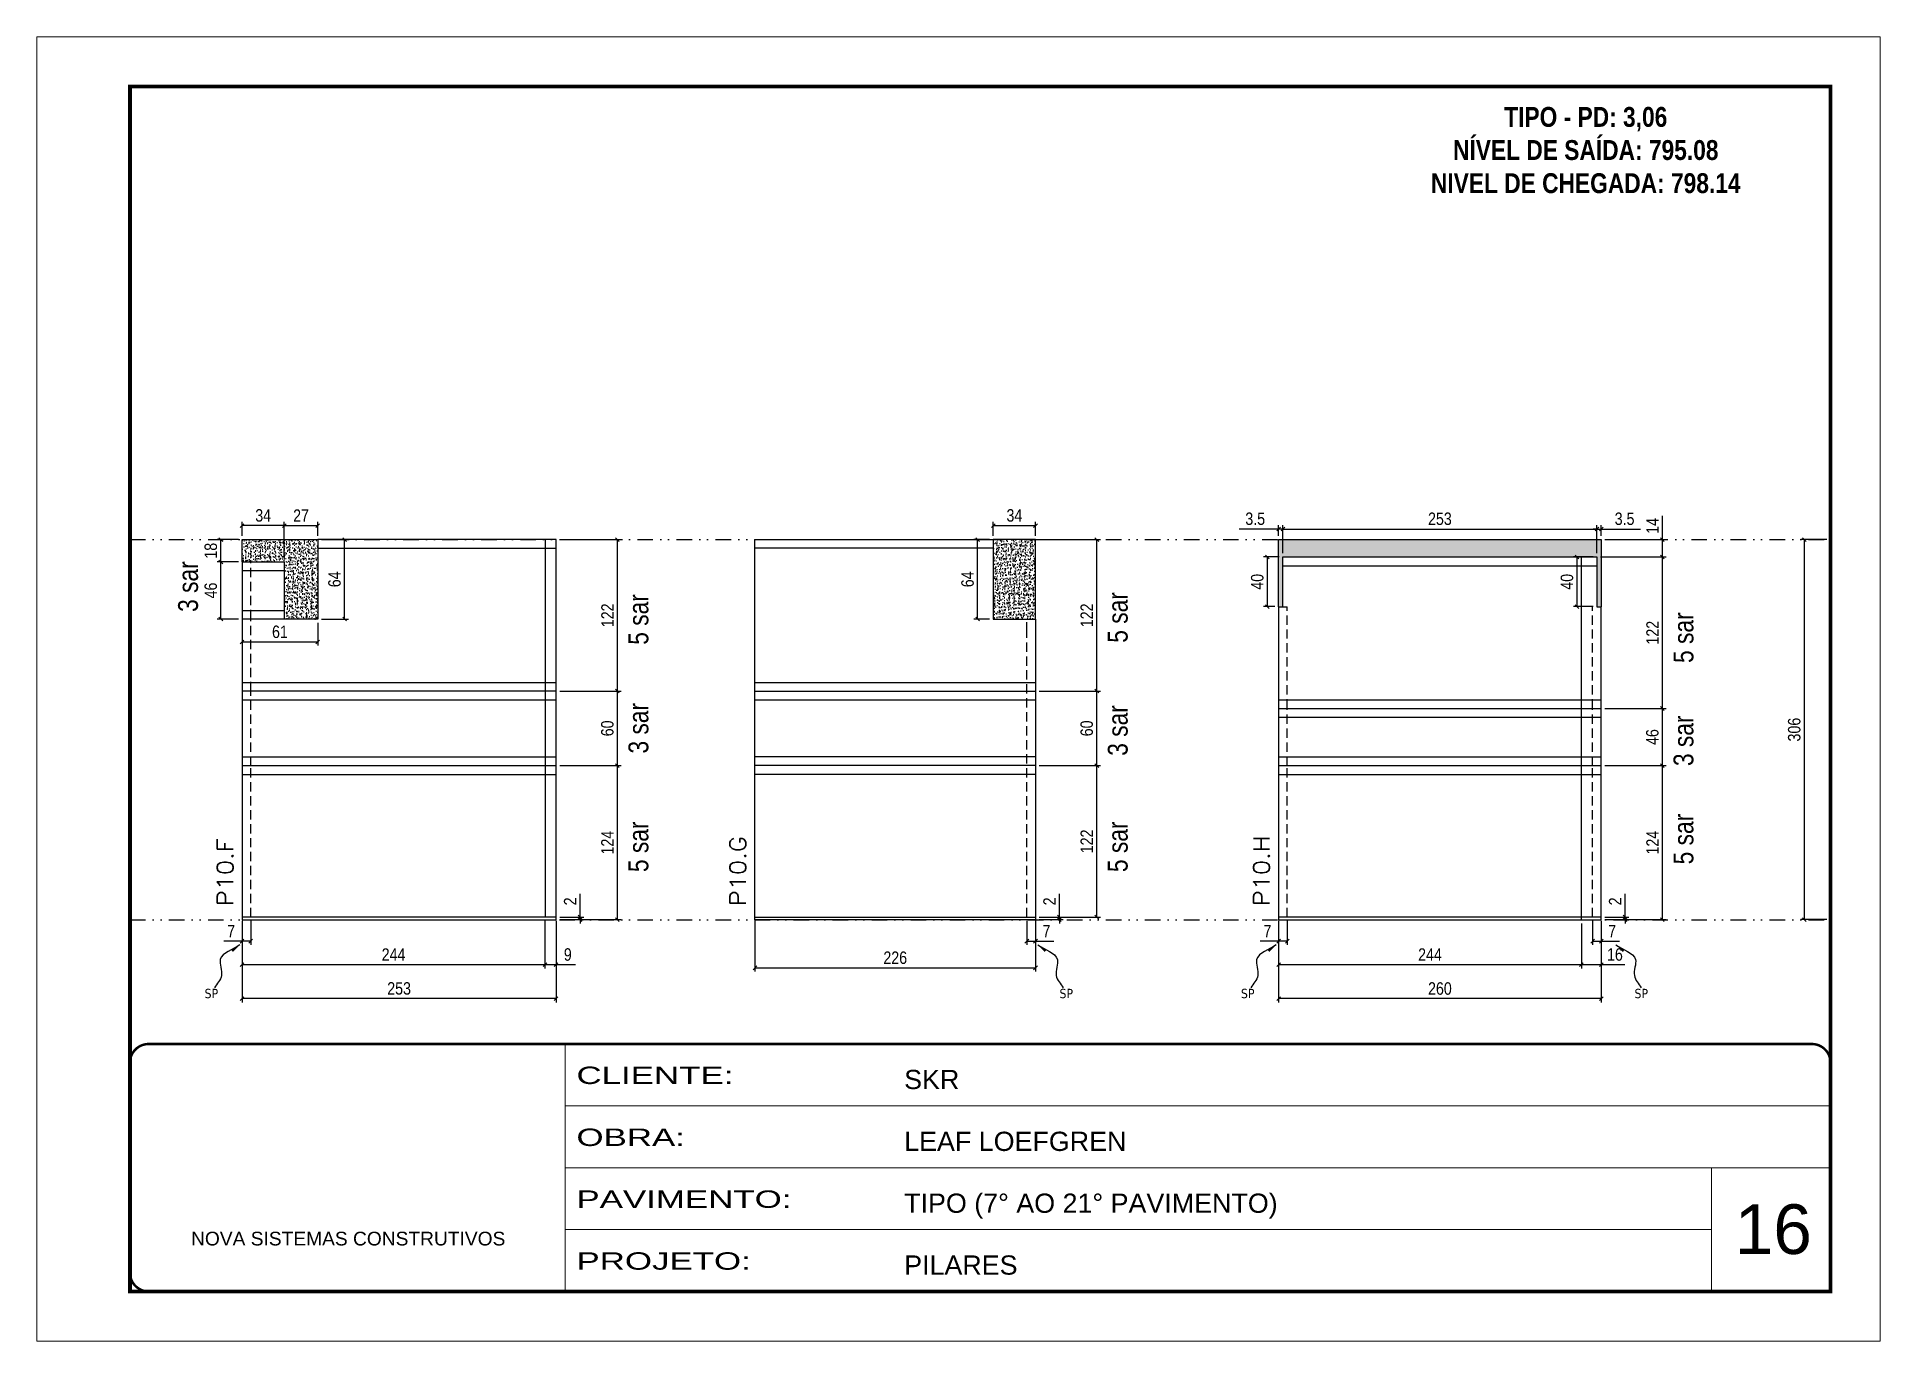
# Model space of a CAD drawing. Extents: x 14400 to 27878, y -21631 to 6985.
# Drawn here: x 19182 to 20667, y 2489 to 3539 of the extents above; entities that cross this region are included whole.
import ezdxf

# ---------------------------------------------------------------- set-up
doc = ezdxf.new("R2010")
doc.units = 0
for name, pattern in [('CONTINUO', [0]), ('DASHED', [0.75, 0.5, -0.25]), ('DIVIDE2', [0.625, 0.25, -0.125, 0, -0.125, 0, -0.125]), ('HIDDEN', [0.375, 0.25, -0.125])]:
    doc.linetypes.add(name, pattern=pattern)
for name, color, linetype, lineweight in [('CARIMBO', 255, 'Continuous', 9), ('Folhas', 255, 'Continuous', 9), ('SARRAFO DE PRESSAO', 251, 'DASHED', 9), ('Texto Seção', 7, 'Continuous', 15)]:
    doc.layers.add(name, color=color, linetype=linetype, lineweight=lineweight)
for name, color, linetype in [('COTA', 241, 'Continuous'), ('NOMENCLATURA', 7, 'Continuous'), ('Nível', 160, 'Continuous'), ('Painéis', 200, 'Continuous'), ('SARR_2.2x7', 40, 'Continuous'), ('Sarrafo de Pressão', 42, 'HIDDEN'), ('texto', 7, 'Continuous')]:
    doc.layers.add(name, color=color, linetype=linetype)
doc.styles.add('ARIAL', font='arial.ttf')
doc.styles.add('ARIAL_NARROW', font='ARIALN.TTF', dxfattribs={"height": 0.2})
doc.styles.add('COTA TECNICA', font='techl___.ttf', dxfattribs={"height": 10})
doc.styles.add('COTA TECNICA-50', font='techl___.ttf', dxfattribs={"height": 10})
doc.styles.add('REGUA-120', font='ROMANS.shx', dxfattribs={"height": 15})
doc.styles.add('ROMANC', font='techb___.ttf', dxfattribs={"height": 2.5})
doc.styles.get("Standard").update_dxf_attribs({"font": 'arial.ttf'})
doc.styles.add('Tecnologia', font='')
doc.styles.get('Tecnologia').set_extended_font_data('Forgotten Futurist')
doc.dimstyles.new('COTA PAINEL-50', dxfattribs={"dimtxt": 10, "dimasz": 3, "dimexe": 3, "dimexo": 3, "dimgap": 3, "dimtad": 1, "dimdec": 1, "dimzin": 12, "dimdsep": 46, "dimtxsty": 'COTA TECNICA-50', "dimblk1": 'OBLIQUE', "dimblk2": 'OBLIQUE', "dimsah": 1, "dimcen": 0.9, "dimclrd": 4, "dimclre": 4, "dimclrt": 240, "dimadec": 1, "dimazin": 3, "dimtfac": 1, "dimtdec": 1, "dimtmove": 0, "dimatfit": 3, "dimfxl": 1, "dimtolj": 1, "dimtzin": 12, "dimarcsym": 0})
doc.dimstyles.new('PAINEL', dxfattribs={"dimtxt": 10, "dimasz": 3, "dimexe": 3, "dimexo": 3, "dimgap": 3, "dimtad": 1, "dimdec": 1, "dimzin": 12, "dimdsep": 46, "dimtxsty": 'COTA TECNICA', "dimblk1": 'OBLIQUE', "dimblk2": 'OBLIQUE', "dimsah": 1, "dimcen": 0.9, "dimclrd": 4, "dimclre": 4, "dimclrt": 240, "dimadec": 1, "dimazin": 3, "dimtfac": 1, "dimtdec": 1, "dimtmove": 0, "dimatfit": 3, "dimfxl": 1, "dimtolj": 1, "dimtzin": 12, "dimarcsym": 0})
doc.dimstyles.get("Standard").update_dxf_attribs({"dimtxt": 0.18, "dimasz": 0.18, "dimexe": 0.18, "dimexo": 0.0625, "dimgap": 0.09, "dimtad": 0, "dimtih": 1, "dimtoh": 1, "dimdec": 4, "dimzin": 0, "dimdsep": 46, "dimtxsty": 'Standard', "dimcen": 0.09, "dimadec": 0, "dimazin": 0, "dimtfac": 1, "dimtdec": 4, "dimtofl": 0, "dimtmove": 0, "dimatfit": 3, "dimfxl": 1, "dimtolj": 1, "dimtzin": 0, "dimarcsym": 0})

msp = doc.modelspace()

# ---------------------------------------------------------------- texts
at = {"layer": 'CARIMBO', "style": 'ARIAL'}
msp.add_text('16', height=40, dxfattribs=at).set_placement((20549.828, 2559.146))
at = {"layer": 'NOMENCLATURA', "style": 'ARIAL_NARROW'}
for s, p in [('3 sar', (19311.76, 3076.053)), ('5 sar', (19674.589, 3049.609)), ('5 sar', (20060.74, 3051.241)), ('5 sar', (20516.512, 3034.953)), ('3 sar', (19674.589, 2962.023)), ('3 sar', (20060.74, 2960.241)), ('3 sar', (20516.512, 2951.953)), ('5 sar', (20516.512, 2872.804)), ('5 sar', (19674.589, 2866.609)), ('5 sar', (20060.74, 2866.609))]:
    msp.add_text(s, height=16, rotation=90, dxfattribs=at).set_placement(p)
at = {"layer": 'NOMENCLATURA', "color": 2, "insert": (20429.806, 3482.587), "char_height": 16, "attachment_point": 2, "style": 'ROMANC'}
msp.add_mtext_dynamic_manual_height_columns('TIPO - PD: 3,06\\PNÍVEL DE SAÍDA: 795.08\\PNIVEL DE CHEGADA: 798.14', width=432.35115, gutter_width=1, heights=[0], dxfattribs=at)
at = {"layer": 'texto', "color": 0, "char_height": 7.5, "attachment_point": 5}
for insert in [(19322.569, 2768.794), (20011.274, 2768.794), (20157.492, 2768.794), (20474.516, 2768.794)]:
    msp.add_mtext('{\\fTahoma|b0|i0|c0|p34;\\C4;SP}', dxfattribs=dict(at, insert=insert))
at = {"layer": 'Texto Seção', "style": 'REGUA-120', "width": 1.1}
for s, p in [('P10.F', (19340.097, 2839.049)), ('P10.G', (19753.248, 2839.049)), ('P10.H', (20175.02, 2839.049))]:
    msp.add_text(s, height=13, rotation=90, dxfattribs=at).set_placement(p)

# ---------------------------------------------------------------- blocks, each defined once
blk = doc.blocks.new('9999999999')
at = {"color": 30, "linetype": 'CONTINUO'}
for p, q in [((98564.6, 34230.2), (98564.6, 34429.4)), ((98564.6, 34379.6), (99584, 34379.6)), ((98564.6, 34329.8), (99488, 34329.8)), ((99584, 34329.8), (99488, 34329.8)), ((99488, 34329.8), (99488, 34230.2)), ((98564.6, 34280), (99488, 34280))]:
    blk.add_line(p, q, dxfattribs=at)
at = {"color": 30, "linetype": 'CONTINUO', "const_width": 2}
blk.add_lwpolyline([(99584, 34230.2), (99584, 34414.4, 0.414214), (99569, 34429.4), (98229, 34429.4, 0.414214), (98214, 34414.4), (98214, 34245.2, 0.414214), (98229, 34230.2), (99584, 34230.2)], format="xyb", dxfattribs=at)
at = {"layer": 'Folhas'}
blk.add_lwpolyline([(98139, 34190.2), (99624, 34190.2), (99624, 35240.2), (98139, 35240.2)], close=True, dxfattribs=at)
at = {"layer": 'Folhas', "color": 30, "const_width": 3}
blk.add_lwpolyline([(98214, 34230.2), (99584, 34230.2), (99584, 35200.2), (98214, 35200.2)], close=True, dxfattribs=at)
at = {"color": 7, "linetype": 'Continuous', "ltscale": 5, "style": 'ARIAL'}
for s, height, p in [('SKR', 15.48, (98837.7, 34393.1)), ('LEAF LOEFGREN', 15.483, (98837.7, 34343.3)), ('TIPO (7° AO 21° PAVIMENTO)', 15.483, (98837.7, 34293.5)), ('NOVA SISTEMAS CONSTRUTIVOS', 11.059, (98263.2, 34267.2)), ('PILARES', 15.48, (98837.7, 34243.7))]:
    blk.add_text(s, height=height, dxfattribs=at).set_placement(p)
at = {"layer": 'Folhas', "color": 7, "style": 'Tecnologia', "width": 1.5}
for s, p in [('CLIENTE:', (98573.7, 34397.2)), ('OBRA:', (98573.7, 34347.3)), ('PAVIMENTO:', (98573.7, 34297.5)), ('PROJETO:', (98573.7, 34247.7))]:
    blk.add_text(s, height=14, dxfattribs=at).set_placement(p)
blk = doc.blocks.new('_Oblique')
at = {"color": 0, "linetype": 'ByBlock', "lineweight": -2}
blk.add_line((-0.5, -0.5), (0.5, 0.5), dxfattribs=at)
blk = doc.blocks.new('*D1507')
at = {"layer": 'COTA', "color": 4, "lineweight": -2, "transparency": 16777216}
for p, q in [((19347.3, 2827.3), (19347.3, 2761.7)), ((19600.3, 2827.3), (19600.3, 2761.7)), ((19600.3, 2764.7), (19347.3, 2764.7))]:
    blk.add_line(p, q, dxfattribs=at)
at = {"layer": 'Defpoints', "color": 0, "transparency": 16777216}
for p in [(19347.3, 2830.3), (19600.3, 2830.3), (19347.3, 2764.7)]:
    blk.add_point(p, dxfattribs=at)
at = {"layer": 'COTA', "color": 4, "lineweight": -2, "transparency": 16777216, "xscale": 3, "yscale": 3, "zscale": 3, "rotation": 180}
blk.add_blockref('_Oblique', (19347.3, 2764.7), dxfattribs=at)
at = {"layer": 'COTA', "color": 4, "lineweight": -2, "transparency": 16777216, "xscale": 3, "yscale": 3, "zscale": 3}
blk.add_blockref('_Oblique', (19600.3, 2764.7), dxfattribs=at)
at = {"layer": 'COTA', "color": 240, "transparency": 16777216, "insert": (19473.8, 2772.9), "char_height": 10, "attachment_point": 5, "style": 'COTA TECNICA'}
blk.add_mtext('\\A1;253', dxfattribs=at)
blk = doc.blocks.new('*D1508')
at = {"layer": 'COTA', "color": 4, "lineweight": -2, "transparency": 16777216}
for p, q in [((19347.3, 2825.3), (19347.3, 2808)), ((19354.3, 2827.3), (19354.3, 2808)), ((19347.3, 2811), (19332.6, 2811)), ((19354.3, 2811), (19347.3, 2811))]:
    blk.add_line(p, q, dxfattribs=at)
at = {"layer": 'Defpoints', "color": 0, "transparency": 16777216}
for p in [(19347.3, 2828.3), (19354.3, 2830.3), (19347.3, 2811)]:
    blk.add_point(p, dxfattribs=at)
at = {"layer": 'COTA', "color": 4, "lineweight": -2, "transparency": 16777216, "xscale": 3, "yscale": 3, "zscale": 3, "rotation": 180}
blk.add_blockref('_Oblique', (19347.3, 2811), dxfattribs=at)
at = {"layer": 'COTA', "color": 4, "lineweight": -2, "transparency": 16777216, "xscale": 3, "yscale": 3, "zscale": 3}
blk.add_blockref('_Oblique', (19354.3, 2811), dxfattribs=at)
at = {"layer": 'COTA', "color": 240, "transparency": 16777216, "insert": (19338.5, 2819.1), "char_height": 10, "attachment_point": 5, "style": 'COTA TECNICA-50'}
blk.add_mtext('\\A1;7', dxfattribs=at)
blk = doc.blocks.new('*D1509')
at = {"layer": 'COTA', "color": 4, "lineweight": -2, "transparency": 16777216}
for p, q in [((19619.6, 2830.3), (19619.6, 2849.1)), ((19603.3, 2830.3), (19622.6, 2830.3)), ((19603.3, 2828.3), (19622.6, 2828.3)), ((19619.6, 2828.3), (19619.6, 2830.3)), ((19619.6, 2828.3), (19619.6, 2825.3))]:
    blk.add_line(p, q, dxfattribs=at)
at = {"layer": 'Defpoints', "color": 0, "transparency": 16777216}
for p in [(19600.3, 2830.3), (19600.3, 2828.3), (19619.6, 2828.3)]:
    blk.add_point(p, dxfattribs=at)
at = {"layer": 'COTA', "color": 4, "lineweight": -2, "transparency": 16777216, "xscale": 3, "yscale": 3, "zscale": 3}
for p, rotation in [((19619.6, 2830.3), 270), ((19619.6, 2828.3), 90)]:
    blk.add_blockref('_Oblique', p, dxfattribs=dict(at, rotation=rotation))
at = {"layer": 'COTA', "color": 240, "transparency": 16777216, "insert": (19611.6, 2843), "char_height": 10, "attachment_point": 5, "rotation": 90, "style": 'COTA TECNICA-50'}
blk.add_mtext('\\A1;2', dxfattribs=at)
blk = doc.blocks.new('*D1510')
at = {"layer": 'COTA', "color": 4, "linetype": 'ByBlock', "lineweight": -2, "transparency": 16777216}
for p, q in [((19603.3, 2952.3), (19652.7, 2952.3)), ((19649.7, 2828.3), (19649.7, 2952.3)), ((19603.3, 2828.3), (19652.7, 2828.3))]:
    blk.add_line(p, q, dxfattribs=at)
at = {"layer": 'Defpoints', "color": 0, "linetype": 'ByBlock', "transparency": 16777216}
for p in [(19600.3, 2952.3), (19649.7, 2952.3), (19600.3, 2828.3)]:
    blk.add_point(p, dxfattribs=at)
at = {"layer": 'COTA', "color": 4, "linetype": 'ByBlock', "lineweight": -2, "transparency": 16777216, "xscale": 3, "yscale": 3, "zscale": 3}
for p, rotation in [((19649.7, 2952.3), 90), ((19649.7, 2828.3), 270)]:
    blk.add_blockref('_Oblique', p, dxfattribs=dict(at, rotation=rotation))
at = {"layer": 'COTA', "color": 240, "linetype": 'ByBlock', "transparency": 16777216, "insert": (19641.6, 2890.3), "char_height": 10, "attachment_point": 5, "rotation": 90, "style": 'COTA TECNICA'}
blk.add_mtext('\\A1;124', dxfattribs=at)
blk = doc.blocks.new('*D1511')
at = {"layer": 'COTA', "color": 4, "lineweight": -2, "transparency": 16777216}
for p, q in [((19760.5, 2827.3), (19760.5, 2786.5)), ((19986.5, 2827.3), (19986.5, 2786.5)), ((19760.5, 2789.5), (19986.5, 2789.5))]:
    blk.add_line(p, q, dxfattribs=at)
at = {"layer": 'Defpoints', "color": 0, "transparency": 16777216}
for p in [(19760.5, 2830.3), (19986.5, 2830.3), (19986.5, 2789.5)]:
    blk.add_point(p, dxfattribs=at)
at = {"layer": 'COTA', "color": 4, "lineweight": -2, "transparency": 16777216, "xscale": 3, "yscale": 3, "zscale": 3, "rotation": 180}
blk.add_blockref('_Oblique', (19760.5, 2789.5), dxfattribs=at)
at = {"layer": 'COTA', "color": 4, "lineweight": -2, "transparency": 16777216, "xscale": 3, "yscale": 3, "zscale": 3}
blk.add_blockref('_Oblique', (19986.5, 2789.5), dxfattribs=at)
at = {"layer": 'COTA', "color": 240, "transparency": 16777216, "insert": (19873.5, 2797.6), "char_height": 10, "attachment_point": 5, "style": 'COTA TECNICA'}
blk.add_mtext('\\A1;226', dxfattribs=at)
blk = doc.blocks.new('*D1512')
at = {"layer": 'COTA', "color": 4, "lineweight": -2, "transparency": 16777216}
for p, q in [((19979.5, 2827.3), (19979.5, 2808)), ((19986.5, 2825.3), (19986.5, 2808)), ((19979.5, 2811), (19986.5, 2811)), ((19986.5, 2811), (20001.2, 2811))]:
    blk.add_line(p, q, dxfattribs=at)
at = {"layer": 'Defpoints', "color": 0, "transparency": 16777216}
for p in [(19979.5, 2830.3), (19986.5, 2828.3), (19986.5, 2811)]:
    blk.add_point(p, dxfattribs=at)
at = {"layer": 'COTA', "color": 4, "lineweight": -2, "transparency": 16777216, "xscale": 3, "yscale": 3, "zscale": 3, "rotation": 180}
blk.add_blockref('_Oblique', (19979.5, 2811), dxfattribs=at)
at = {"layer": 'COTA', "color": 4, "lineweight": -2, "transparency": 16777216, "xscale": 3, "yscale": 3, "zscale": 3}
blk.add_blockref('_Oblique', (19986.5, 2811), dxfattribs=at)
at = {"layer": 'COTA', "color": 240, "transparency": 16777216, "insert": (19995.4, 2819.1), "char_height": 10, "attachment_point": 5, "style": 'COTA TECNICA-50'}
blk.add_mtext('\\A1;7', dxfattribs=at)
blk = doc.blocks.new('*D1513')
at = {"layer": 'COTA', "color": 4, "lineweight": -2, "transparency": 16777216}
for p, q in [((20005.8, 2830.3), (20005.8, 2849.1)), ((19989.5, 2830.3), (20008.8, 2830.3)), ((19989.5, 2828.3), (20008.8, 2828.3)), ((20005.8, 2828.3), (20005.8, 2830.3)), ((20005.8, 2828.3), (20005.8, 2825.3))]:
    blk.add_line(p, q, dxfattribs=at)
at = {"layer": 'Defpoints', "color": 0, "transparency": 16777216}
for p in [(19986.5, 2830.3), (19986.5, 2828.3), (20005.8, 2828.3)]:
    blk.add_point(p, dxfattribs=at)
at = {"layer": 'COTA', "color": 4, "lineweight": -2, "transparency": 16777216, "xscale": 3, "yscale": 3, "zscale": 3}
for p, rotation in [((20005.8, 2830.3), 270), ((20005.8, 2828.3), 90)]:
    blk.add_blockref('_Oblique', p, dxfattribs=dict(at, rotation=rotation))
at = {"layer": 'COTA', "color": 240, "transparency": 16777216, "insert": (19997.8, 2843), "char_height": 10, "attachment_point": 5, "rotation": 90, "style": 'COTA TECNICA-50'}
blk.add_mtext('\\A1;2', dxfattribs=at)
blk = doc.blocks.new('*D1514')
at = {"layer": 'COTA', "color": 4, "lineweight": -2, "transparency": 16777216}
for p, q in [((19952.5, 3137.3), (19952.5, 3148.5)), ((19986.5, 3137.3), (19986.5, 3148.5)), ((19952.5, 3145.5), (19986.5, 3145.5))]:
    blk.add_line(p, q, dxfattribs=at)
at = {"layer": 'Defpoints', "color": 0, "transparency": 16777216}
for p in [(19952.5, 3134.3), (19986.5, 3145.5), (19986.5, 3134.3)]:
    blk.add_point(p, dxfattribs=at)
at = {"layer": 'COTA', "color": 4, "lineweight": -2, "transparency": 16777216, "xscale": 3, "yscale": 3, "zscale": 3, "rotation": 180}
blk.add_blockref('_Oblique', (19952.5, 3145.5), dxfattribs=at)
at = {"layer": 'COTA', "color": 4, "lineweight": -2, "transparency": 16777216, "xscale": 3, "yscale": 3, "zscale": 3}
blk.add_blockref('_Oblique', (19986.5, 3145.5), dxfattribs=at)
at = {"layer": 'COTA', "color": 240, "transparency": 16777216, "insert": (19969.5, 3153.7), "char_height": 10, "attachment_point": 5, "style": 'COTA TECNICA'}
blk.add_mtext('\\A1;34', dxfattribs=at)
blk = doc.blocks.new('*D1515')
at = {"layer": 'COTA', "color": 4, "lineweight": -2, "transparency": 16777216}
for p, q in [((19989.5, 2952.3), (20038.9, 2952.3)), ((20035.9, 2830.3), (20035.9, 2952.3)), ((19989.5, 2830.3), (20038.9, 2830.3))]:
    blk.add_line(p, q, dxfattribs=at)
at = {"layer": 'Defpoints', "color": 0, "transparency": 16777216}
for p in [(19986.5, 2952.3), (20035.9, 2952.3), (19986.5, 2830.3)]:
    blk.add_point(p, dxfattribs=at)
at = {"layer": 'COTA', "color": 4, "lineweight": -2, "transparency": 16777216, "xscale": 3, "yscale": 3, "zscale": 3}
for p, rotation in [((20035.9, 2952.3), 90), ((20035.9, 2830.3), 270)]:
    blk.add_blockref('_Oblique', p, dxfattribs=dict(at, rotation=rotation))
at = {"layer": 'COTA', "color": 240, "transparency": 16777216, "insert": (20027.8, 2891.3), "char_height": 10, "attachment_point": 5, "rotation": 90, "style": 'COTA TECNICA'}
blk.add_mtext('\\A1;122', dxfattribs=at)
blk = doc.blocks.new('*D1516')
at = {"layer": 'COTA', "color": 4, "lineweight": -2, "transparency": 16777216}
for p, q in [((19949.5, 3134.3), (19936.9, 3134.3)), ((19939.9, 3070.3), (19939.9, 3134.3)), ((19949.5, 3070.3), (19936.9, 3070.3))]:
    blk.add_line(p, q, dxfattribs=at)
at = {"layer": 'Defpoints', "color": 0, "transparency": 16777216}
for p in [(19939.9, 3134.3), (19952.5, 3134.3), (19952.5, 3070.3)]:
    blk.add_point(p, dxfattribs=at)
at = {"layer": 'COTA', "color": 4, "lineweight": -2, "transparency": 16777216, "xscale": 3, "yscale": 3, "zscale": 3}
for p, rotation in [((19939.9, 3134.3), 90), ((19939.9, 3070.3), 270)]:
    blk.add_blockref('_Oblique', p, dxfattribs=dict(at, rotation=rotation))
at = {"layer": 'COTA', "color": 240, "transparency": 16777216, "insert": (19931.8, 3102.3), "char_height": 10, "attachment_point": 5, "rotation": 90, "style": 'COTA TECNICA'}
blk.add_mtext('\\A1;64', dxfattribs=at)
blk = doc.blocks.new('*D1517')
at = {"layer": 'COTA', "color": 4, "lineweight": -2, "transparency": 16777216}
for p, q in [((19347.3, 2825.3), (19347.3, 2789.1)), ((19591.3, 2827.3), (19591.3, 2789.1)), ((19347.3, 2792.1), (19591.3, 2792.1))]:
    blk.add_line(p, q, dxfattribs=at)
at = {"layer": 'Defpoints', "color": 0, "transparency": 16777216}
for p in [(19347.3, 2828.3), (19591.3, 2830.3), (19591.3, 2792.1)]:
    blk.add_point(p, dxfattribs=at)
at = {"layer": 'COTA', "color": 4, "lineweight": -2, "transparency": 16777216, "xscale": 3, "yscale": 3, "zscale": 3, "rotation": 180}
blk.add_blockref('_Oblique', (19347.3, 2792.1), dxfattribs=at)
at = {"layer": 'COTA', "color": 4, "lineweight": -2, "transparency": 16777216, "xscale": 3, "yscale": 3, "zscale": 3}
blk.add_blockref('_Oblique', (19591.3, 2792.1), dxfattribs=at)
at = {"layer": 'COTA', "color": 240, "transparency": 16777216, "insert": (19469.3, 2800.2), "char_height": 10, "attachment_point": 5, "style": 'COTA TECNICA'}
blk.add_mtext('\\A1;244', dxfattribs=at)
blk = doc.blocks.new('*D1518')
at = {"layer": 'COTA', "color": 4, "lineweight": -2, "transparency": 16777216}
for p, q in [((19591.3, 2827.3), (19591.3, 2789.1)), ((19600.3, 2825.3), (19600.3, 2789.1)), ((19591.3, 2792.1), (19600.3, 2792.1)), ((19600.3, 2792.1), (19616, 2792.1))]:
    blk.add_line(p, q, dxfattribs=at)
at = {"layer": 'Defpoints', "color": 0, "transparency": 16777216}
for p in [(19591.3, 2830.3), (19600.3, 2828.3), (19600.3, 2792.1)]:
    blk.add_point(p, dxfattribs=at)
at = {"layer": 'COTA', "color": 4, "lineweight": -2, "transparency": 16777216, "xscale": 3, "yscale": 3, "zscale": 3, "rotation": 180}
blk.add_blockref('_Oblique', (19591.3, 2792.1), dxfattribs=at)
at = {"layer": 'COTA', "color": 4, "lineweight": -2, "transparency": 16777216, "xscale": 3, "yscale": 3, "zscale": 3}
blk.add_blockref('_Oblique', (19600.3, 2792.1), dxfattribs=at)
at = {"layer": 'COTA', "color": 240, "transparency": 16777216, "insert": (19609.7, 2800.2), "char_height": 10, "attachment_point": 5, "style": 'COTA TECNICA'}
blk.add_mtext('\\A1;9', dxfattribs=at)
blk = doc.blocks.new('*D1519')
at = {"layer": 'COTA', "color": 4, "lineweight": -2, "transparency": 16777216}
for p, q in [((19381.3, 3119.3), (19381.3, 3148.5)), ((19408.3, 3137.3), (19408.3, 3148.5)), ((19381.3, 3145.5), (19408.3, 3145.5))]:
    blk.add_line(p, q, dxfattribs=at)
at = {"layer": 'Defpoints', "color": 0, "transparency": 16777216}
for p in [(19408.3, 3145.5), (19408.3, 3134.3), (19381.3, 3116.3)]:
    blk.add_point(p, dxfattribs=at)
at = {"layer": 'COTA', "color": 4, "lineweight": -2, "transparency": 16777216, "xscale": 3, "yscale": 3, "zscale": 3, "rotation": 180}
blk.add_blockref('_Oblique', (19381.3, 3145.5), dxfattribs=at)
at = {"layer": 'COTA', "color": 4, "lineweight": -2, "transparency": 16777216, "xscale": 3, "yscale": 3, "zscale": 3}
blk.add_blockref('_Oblique', (19408.3, 3145.5), dxfattribs=at)
at = {"layer": 'COTA', "color": 240, "transparency": 16777216, "insert": (19394.8, 3153.6), "char_height": 10, "attachment_point": 5, "style": 'COTA TECNICA'}
blk.add_mtext('\\A1;27', dxfattribs=at)
blk = doc.blocks.new('*D1520')
at = {"layer": 'COTA', "color": 4, "lineweight": -2, "transparency": 16777216}
for p, q in [((19347.3, 3067.3), (19347.3, 3048.9)), ((19408.3, 3067.3), (19408.3, 3048.9)), ((19347.3, 3051.9), (19408.3, 3051.9))]:
    blk.add_line(p, q, dxfattribs=at)
at = {"layer": 'Defpoints', "color": 0, "transparency": 16777216}
for p in [(19347.3, 3070.3), (19408.3, 3070.3), (19408.3, 3051.9)]:
    blk.add_point(p, dxfattribs=at)
at = {"layer": 'COTA', "color": 4, "lineweight": -2, "transparency": 16777216, "xscale": 3, "yscale": 3, "zscale": 3, "rotation": 180}
blk.add_blockref('_Oblique', (19347.3, 3051.9), dxfattribs=at)
at = {"layer": 'COTA', "color": 4, "lineweight": -2, "transparency": 16777216, "xscale": 3, "yscale": 3, "zscale": 3}
blk.add_blockref('_Oblique', (19408.3, 3051.9), dxfattribs=at)
at = {"layer": 'COTA', "color": 240, "transparency": 16777216, "insert": (19377.8, 3060), "char_height": 10, "attachment_point": 5, "style": 'COTA TECNICA'}
blk.add_mtext('\\A1;61', dxfattribs=at)
blk = doc.blocks.new('*D1521')
at = {"layer": 'COTA', "color": 4, "lineweight": -2, "transparency": 16777216}
for p, q in [((19344.3, 3116.3), (19327.2, 3116.3)), ((19330.2, 3070.3), (19330.2, 3116.3)), ((19344.3, 3070.3), (19327.2, 3070.3))]:
    blk.add_line(p, q, dxfattribs=at)
at = {"layer": 'Defpoints', "color": 0, "transparency": 16777216}
for p in [(19330.2, 3116.3), (19347.3, 3116.3), (19347.3, 3070.3)]:
    blk.add_point(p, dxfattribs=at)
at = {"layer": 'COTA', "color": 4, "lineweight": -2, "transparency": 16777216, "xscale": 3, "yscale": 3, "zscale": 3}
for p, rotation in [((19330.2, 3116.3), 90), ((19330.2, 3070.3), 270)]:
    blk.add_blockref('_Oblique', p, dxfattribs=dict(at, rotation=rotation))
at = {"layer": 'COTA', "color": 240, "transparency": 16777216, "insert": (19322.1, 3093.3), "char_height": 10, "attachment_point": 5, "rotation": 90, "style": 'COTA TECNICA'}
blk.add_mtext('\\A1;46', dxfattribs=at)
blk = doc.blocks.new('*D1558')
at = {"layer": 'COTA', "color": 4, "lineweight": -2, "transparency": 16777216}
for p, q in [((20624, 3134.3), (20603, 3134.3)), ((20606, 2828.3), (20606, 3134.3)), ((20624, 2828.3), (20603, 2828.3))]:
    blk.add_line(p, q, dxfattribs=at)
at = {"layer": 'Defpoints', "color": 0, "transparency": 16777216}
for p in [(20606, 3134.3), (20627, 3134.3), (20627, 2828.3)]:
    blk.add_point(p, dxfattribs=at)
at = {"layer": 'COTA', "color": 4, "lineweight": -2, "transparency": 16777216, "xscale": 3, "yscale": 3, "zscale": 3}
for p, rotation in [((20606, 3134.3), 90), ((20606, 2828.3), 270)]:
    blk.add_blockref('_Oblique', p, dxfattribs=dict(at, rotation=rotation))
at = {"layer": 'COTA', "color": 240, "transparency": 16777216, "insert": (20597.8, 2981.3), "char_height": 10, "attachment_point": 5, "rotation": 90, "style": 'COTA TECNICA'}
blk.add_mtext('\\A1;306', dxfattribs=at)
blk = doc.blocks.new('*D1559')
at = {"color": 4, "lineweight": -2, "transparency": 16777216}
for p, q in [((19347.3, 3137.3), (19347.3, 3148.5)), ((19381.3, 3119.3), (19381.3, 3148.5)), ((19381.3, 3145.5), (19347.3, 3145.5))]:
    blk.add_line(p, q, dxfattribs=at)
at = {"layer": 'Defpoints', "color": 0, "transparency": 16777216}
for p in [(19347.3, 3145.5), (19347.3, 3134.3), (19381.3, 3116.3)]:
    blk.add_point(p, dxfattribs=at)
at = {"color": 4, "lineweight": -2, "transparency": 16777216, "xscale": 3, "yscale": 3, "zscale": 3, "rotation": 180}
blk.add_blockref('_Oblique', (19347.3, 3145.5), dxfattribs=at)
at = {"color": 4, "lineweight": -2, "transparency": 16777216, "xscale": 3, "yscale": 3, "zscale": 3}
blk.add_blockref('_Oblique', (19381.3, 3145.5), dxfattribs=at)
at = {"color": 240, "transparency": 16777216, "insert": (19364.3, 3153.7), "char_height": 10, "attachment_point": 5, "style": 'COTA TECNICA'}
blk.add_mtext('\\A1;34', dxfattribs=at)
blk = doc.blocks.new('*D1560')
at = {"layer": 'COTA', "color": 4, "lineweight": -2, "transparency": 16777216}
for p, q in [((19344.3, 3134.3), (19327.2, 3134.3)), ((19330.2, 3116.3), (19330.2, 3134.3)), ((19344.3, 3116.3), (19327.2, 3116.3))]:
    blk.add_line(p, q, dxfattribs=at)
at = {"layer": 'Defpoints', "color": 0, "transparency": 16777216}
for p in [(19330.2, 3134.3), (19347.3, 3134.3), (19347.3, 3116.3)]:
    blk.add_point(p, dxfattribs=at)
at = {"layer": 'COTA', "color": 4, "lineweight": -2, "transparency": 16777216, "xscale": 3, "yscale": 3, "zscale": 3}
for p, rotation in [((19330.2, 3134.3), 90), ((19330.2, 3116.3), 270)]:
    blk.add_blockref('_Oblique', p, dxfattribs=dict(at, rotation=rotation))
at = {"layer": 'COTA', "color": 240, "transparency": 16777216, "insert": (19322.1, 3125.3), "char_height": 10, "attachment_point": 5, "rotation": 90, "style": 'COTA TECNICA'}
blk.add_mtext('\\A1;18', dxfattribs=at)
blk = doc.blocks.new('*D1561')
at = {"layer": 'COTA', "color": 4, "lineweight": -2, "transparency": 16777216}
for p, q in [((19603.3, 3012.3), (19652.7, 3012.3)), ((19649.7, 2952.3), (19649.7, 3012.3)), ((19603.3, 2952.3), (19652.7, 2952.3))]:
    blk.add_line(p, q, dxfattribs=at)
at = {"layer": 'Defpoints', "color": 0, "transparency": 16777216}
for p in [(19600.3, 3012.3), (19649.7, 3012.3), (19600.3, 2952.3)]:
    blk.add_point(p, dxfattribs=at)
at = {"layer": 'COTA', "color": 4, "lineweight": -2, "transparency": 16777216, "xscale": 3, "yscale": 3, "zscale": 3}
for p, rotation in [((19649.7, 3012.3), 90), ((19649.7, 2952.3), 270)]:
    blk.add_blockref('_Oblique', p, dxfattribs=dict(at, rotation=rotation))
at = {"layer": 'COTA', "color": 240, "transparency": 16777216, "insert": (19641.6, 2982.3), "char_height": 10, "attachment_point": 5, "rotation": 90, "style": 'COTA TECNICA'}
blk.add_mtext('\\A1;60', dxfattribs=at)
blk = doc.blocks.new('*D1562')
at = {"layer": 'COTA', "color": 4, "lineweight": -2, "transparency": 16777216}
for p, q in [((19603.3, 3134.3), (19652.7, 3134.3)), ((19649.7, 3012.3), (19649.7, 3134.3)), ((19603.3, 3012.3), (19652.7, 3012.3))]:
    blk.add_line(p, q, dxfattribs=at)
at = {"layer": 'Defpoints', "color": 0, "transparency": 16777216}
for p in [(19600.3, 3134.3), (19649.7, 3134.3), (19600.3, 3012.3)]:
    blk.add_point(p, dxfattribs=at)
at = {"layer": 'COTA', "color": 4, "lineweight": -2, "transparency": 16777216, "xscale": 3, "yscale": 3, "zscale": 3}
for p, rotation in [((19649.7, 3134.3), 90), ((19649.7, 3012.3), 270)]:
    blk.add_blockref('_Oblique', p, dxfattribs=dict(at, rotation=rotation))
at = {"layer": 'COTA', "color": 240, "transparency": 16777216, "insert": (19641.7, 3073.3), "char_height": 10, "attachment_point": 5, "rotation": 90, "style": 'COTA TECNICA'}
blk.add_mtext('\\A1;122', dxfattribs=at)
blk = doc.blocks.new('*D1563')
at = {"layer": 'COTA', "color": 4, "lineweight": -2, "transparency": 16777216}
for p, q in [((19989.5, 3012.3), (20038.9, 3012.3)), ((20035.9, 2952.3), (20035.9, 3012.3)), ((19989.5, 2952.3), (20038.9, 2952.3))]:
    blk.add_line(p, q, dxfattribs=at)
at = {"layer": 'Defpoints', "color": 0, "transparency": 16777216}
for p in [(19986.5, 3012.3), (20035.9, 3012.3), (19986.5, 2952.3)]:
    blk.add_point(p, dxfattribs=at)
at = {"layer": 'COTA', "color": 4, "lineweight": -2, "transparency": 16777216, "xscale": 3, "yscale": 3, "zscale": 3}
for p, rotation in [((20035.9, 3012.3), 90), ((20035.9, 2952.3), 270)]:
    blk.add_blockref('_Oblique', p, dxfattribs=dict(at, rotation=rotation))
at = {"layer": 'COTA', "color": 240, "transparency": 16777216, "insert": (20027.8, 2982.3), "char_height": 10, "attachment_point": 5, "rotation": 90, "style": 'COTA TECNICA'}
blk.add_mtext('\\A1;60', dxfattribs=at)
blk = doc.blocks.new('*D1564')
at = {"layer": 'COTA', "color": 4, "lineweight": -2, "transparency": 16777216}
for p, q in [((19989.5, 3134.3), (20038.9, 3134.3)), ((20035.9, 3012.3), (20035.9, 3134.3)), ((19989.5, 3012.3), (20038.9, 3012.3))]:
    blk.add_line(p, q, dxfattribs=at)
at = {"layer": 'Defpoints', "color": 0, "transparency": 16777216}
for p in [(19986.5, 3134.3), (20035.9, 3134.3), (19986.5, 3012.3)]:
    blk.add_point(p, dxfattribs=at)
at = {"layer": 'COTA', "color": 4, "lineweight": -2, "transparency": 16777216, "xscale": 3, "yscale": 3, "zscale": 3}
for p, rotation in [((20035.9, 3134.3), 90), ((20035.9, 3012.3), 270)]:
    blk.add_blockref('_Oblique', p, dxfattribs=dict(at, rotation=rotation))
at = {"layer": 'COTA', "color": 240, "transparency": 16777216, "insert": (20027.8, 3073.3), "char_height": 10, "attachment_point": 5, "rotation": 90, "style": 'COTA TECNICA'}
blk.add_mtext('\\A1;122', dxfattribs=at)
blk = doc.blocks.new('*D1565')
at = {"layer": 'COTA', "color": 4, "lineweight": -2, "transparency": 16777216}
for p, q in [((20182.3, 2827.3), (20182.3, 2761.7)), ((20442.3, 2827.3), (20442.3, 2761.7)), ((20442.3, 2764.7), (20182.3, 2764.7))]:
    blk.add_line(p, q, dxfattribs=at)
at = {"layer": 'Defpoints', "color": 0, "transparency": 16777216}
for p in [(20182.3, 2830.3), (20442.3, 2830.3), (20182.3, 2764.7)]:
    blk.add_point(p, dxfattribs=at)
at = {"layer": 'COTA', "color": 4, "lineweight": -2, "transparency": 16777216, "xscale": 3, "yscale": 3, "zscale": 3, "rotation": 180}
blk.add_blockref('_Oblique', (20182.3, 2764.7), dxfattribs=at)
at = {"layer": 'COTA', "color": 4, "lineweight": -2, "transparency": 16777216, "xscale": 3, "yscale": 3, "zscale": 3}
blk.add_blockref('_Oblique', (20442.3, 2764.7), dxfattribs=at)
at = {"layer": 'COTA', "color": 240, "transparency": 16777216, "insert": (20312.3, 2772.8), "char_height": 10, "attachment_point": 5, "style": 'COTA TECNICA'}
blk.add_mtext('\\A1;260', dxfattribs=at)
blk = doc.blocks.new('*D1566')
at = {"layer": 'COTA', "color": 4, "lineweight": -2, "transparency": 16777216}
for p, q in [((20435.3, 2827.3), (20435.3, 2808)), ((20442.3, 2825.3), (20442.3, 2808)), ((20435.3, 2811), (20442.3, 2811)), ((20442.3, 2811), (20457, 2811))]:
    blk.add_line(p, q, dxfattribs=at)
at = {"layer": 'Defpoints', "color": 0, "transparency": 16777216}
for p in [(20435.3, 2830.3), (20442.3, 2828.3), (20442.3, 2811)]:
    blk.add_point(p, dxfattribs=at)
at = {"layer": 'COTA', "color": 4, "lineweight": -2, "transparency": 16777216, "xscale": 3, "yscale": 3, "zscale": 3, "rotation": 180}
blk.add_blockref('_Oblique', (20435.3, 2811), dxfattribs=at)
at = {"layer": 'COTA', "color": 4, "lineweight": -2, "transparency": 16777216, "xscale": 3, "yscale": 3, "zscale": 3}
blk.add_blockref('_Oblique', (20442.3, 2811), dxfattribs=at)
at = {"layer": 'COTA', "color": 240, "transparency": 16777216, "insert": (20451.1, 2819.1), "char_height": 10, "attachment_point": 5, "style": 'COTA TECNICA-50'}
blk.add_mtext('\\A1;7', dxfattribs=at)
blk = doc.blocks.new('*D1567')
at = {"layer": 'COTA', "color": 4, "lineweight": -2, "transparency": 16777216}
for p, q in [((20182.3, 2825.3), (20182.3, 2808)), ((20189.3, 2827.3), (20189.3, 2808)), ((20182.3, 2811), (20167.5, 2811)), ((20189.3, 2811), (20182.3, 2811))]:
    blk.add_line(p, q, dxfattribs=at)
at = {"layer": 'Defpoints', "color": 0, "transparency": 16777216}
for p in [(20182.3, 2828.3), (20189.3, 2830.3), (20182.3, 2811)]:
    blk.add_point(p, dxfattribs=at)
at = {"layer": 'COTA', "color": 4, "lineweight": -2, "transparency": 16777216, "xscale": 3, "yscale": 3, "zscale": 3, "rotation": 180}
blk.add_blockref('_Oblique', (20182.3, 2811), dxfattribs=at)
at = {"layer": 'COTA', "color": 4, "lineweight": -2, "transparency": 16777216, "xscale": 3, "yscale": 3, "zscale": 3}
blk.add_blockref('_Oblique', (20189.3, 2811), dxfattribs=at)
at = {"layer": 'COTA', "color": 240, "transparency": 16777216, "insert": (20173.4, 2819.1), "char_height": 10, "attachment_point": 5, "style": 'COTA TECNICA-50'}
blk.add_mtext('\\A1;7', dxfattribs=at)
blk = doc.blocks.new('*D1568')
at = {"layer": 'COTA', "color": 4, "lineweight": -2, "transparency": 16777216}
for p, q in [((20461.5, 2830.3), (20461.5, 2849.1)), ((20445.3, 2830.3), (20464.5, 2830.3)), ((20445.3, 2828.3), (20464.5, 2828.3)), ((20461.5, 2828.3), (20461.5, 2830.3)), ((20461.5, 2828.3), (20461.5, 2825.3))]:
    blk.add_line(p, q, dxfattribs=at)
at = {"layer": 'Defpoints', "color": 0, "transparency": 16777216}
for p in [(20442.3, 2830.3), (20442.3, 2828.3), (20461.5, 2828.3)]:
    blk.add_point(p, dxfattribs=at)
at = {"layer": 'COTA', "color": 4, "lineweight": -2, "transparency": 16777216, "xscale": 3, "yscale": 3, "zscale": 3}
for p, rotation in [((20461.5, 2830.3), 270), ((20461.5, 2828.3), 90)]:
    blk.add_blockref('_Oblique', p, dxfattribs=dict(at, rotation=rotation))
at = {"layer": 'COTA', "color": 240, "transparency": 16777216, "insert": (20453.5, 2843), "char_height": 10, "attachment_point": 5, "rotation": 90, "style": 'COTA TECNICA-50'}
blk.add_mtext('\\A1;2', dxfattribs=at)
blk = doc.blocks.new('*D1569')
at = {"layer": 'COTA', "color": 4, "linetype": 'ByBlock', "lineweight": -2, "transparency": 16777216}
for p, q in [((20445.3, 2952.3), (20494.6, 2952.3)), ((20491.6, 2828.3), (20491.6, 2952.3)), ((20445.3, 2828.3), (20494.6, 2828.3))]:
    blk.add_line(p, q, dxfattribs=at)
at = {"layer": 'Defpoints', "color": 0, "linetype": 'ByBlock', "transparency": 16777216}
for p in [(20442.3, 2952.3), (20491.6, 2952.3), (20442.3, 2828.3)]:
    blk.add_point(p, dxfattribs=at)
at = {"layer": 'COTA', "color": 4, "linetype": 'ByBlock', "lineweight": -2, "transparency": 16777216, "xscale": 3, "yscale": 3, "zscale": 3}
for p, rotation in [((20491.6, 2952.3), 90), ((20491.6, 2828.3), 270)]:
    blk.add_blockref('_Oblique', p, dxfattribs=dict(at, rotation=rotation))
at = {"layer": 'COTA', "color": 240, "linetype": 'ByBlock', "transparency": 16777216, "insert": (20483.6, 2890.3), "char_height": 10, "attachment_point": 5, "rotation": 90, "style": 'COTA TECNICA'}
blk.add_mtext('\\A1;124', dxfattribs=at)
blk = doc.blocks.new('*D1570')
at = {"layer": 'COTA', "color": 4, "lineweight": -2, "transparency": 16777216}
for p, q in [((20182.3, 2825.3), (20182.3, 2789.1)), ((20426.3, 2825.3), (20426.3, 2789.1)), ((20182.3, 2792.1), (20426.3, 2792.1))]:
    blk.add_line(p, q, dxfattribs=at)
at = {"layer": 'Defpoints', "color": 0, "transparency": 16777216}
for p in [(20182.3, 2828.3), (20426.3, 2828.3), (20426.3, 2792.1)]:
    blk.add_point(p, dxfattribs=at)
at = {"layer": 'COTA', "color": 4, "lineweight": -2, "transparency": 16777216, "xscale": 3, "yscale": 3, "zscale": 3, "rotation": 180}
blk.add_blockref('_Oblique', (20182.3, 2792.1), dxfattribs=at)
at = {"layer": 'COTA', "color": 4, "lineweight": -2, "transparency": 16777216, "xscale": 3, "yscale": 3, "zscale": 3}
blk.add_blockref('_Oblique', (20426.3, 2792.1), dxfattribs=at)
at = {"layer": 'COTA', "color": 240, "transparency": 16777216, "insert": (20304.3, 2800.2), "char_height": 10, "attachment_point": 5, "style": 'COTA TECNICA'}
blk.add_mtext('\\A1;244', dxfattribs=at)
blk = doc.blocks.new('*D1571')
at = {"layer": 'COTA', "color": 4, "lineweight": -2, "transparency": 16777216}
for p, q in [((20441.8, 3120.3), (20494.6, 3120.3)), ((20491.6, 2998.3), (20491.6, 3120.3)), ((20445.3, 2998.3), (20494.6, 2998.3))]:
    blk.add_line(p, q, dxfattribs=at)
at = {"layer": 'Defpoints', "color": 0, "transparency": 16777216}
for p in [(20438.8, 3120.3), (20491.6, 3120.3), (20442.3, 2998.3)]:
    blk.add_point(p, dxfattribs=at)
at = {"layer": 'COTA', "color": 4, "lineweight": -2, "transparency": 16777216, "xscale": 3, "yscale": 3, "zscale": 3}
for p, rotation in [((20491.6, 3120.3), 90), ((20491.6, 2998.3), 270)]:
    blk.add_blockref('_Oblique', p, dxfattribs=dict(at, rotation=rotation))
at = {"layer": 'COTA', "color": 240, "transparency": 16777216, "insert": (20483.6, 3059.3), "char_height": 10, "attachment_point": 5, "rotation": 90, "style": 'COTA TECNICA'}
blk.add_mtext('\\A1;122', dxfattribs=at)
blk = doc.blocks.new('*D1572')
at = {"layer": 'COTA', "color": 4, "lineweight": -2, "transparency": 16777216}
for p, q in [((20491.6, 3134.3), (20491.6, 3153.4)), ((20445.3, 3134.3), (20494.6, 3134.3)), ((20491.6, 3120.3), (20491.6, 3134.3)), ((20441.8, 3120.3), (20494.6, 3120.3))]:
    blk.add_line(p, q, dxfattribs=at)
at = {"layer": 'Defpoints', "color": 0, "transparency": 16777216}
for p in [(20442.3, 3134.3), (20491.6, 3134.3), (20438.8, 3120.3)]:
    blk.add_point(p, dxfattribs=at)
at = {"layer": 'COTA', "color": 4, "lineweight": -2, "transparency": 16777216, "xscale": 3, "yscale": 3, "zscale": 3}
for p, rotation in [((20491.6, 3134.3), 90), ((20491.6, 3120.3), 270)]:
    blk.add_blockref('_Oblique', p, dxfattribs=dict(at, rotation=rotation))
at = {"layer": 'COTA', "color": 240, "transparency": 16777216, "insert": (20483.6, 3145.3), "char_height": 10, "attachment_point": 5, "rotation": 90, "style": 'COTA TECNICA'}
blk.add_mtext('\\A1;14', dxfattribs=at)
blk = doc.blocks.new('*D1573')
at = {"layer": 'COTA', "color": 4, "lineweight": -2, "transparency": 16777216}
for p, q in [((20426.3, 2825.3), (20426.3, 2789.1)), ((20442.3, 2825.3), (20442.3, 2789.1)), ((20426.3, 2792.1), (20442.3, 2792.1)), ((20442.3, 2792.1), (20461.3, 2792.1))]:
    blk.add_line(p, q, dxfattribs=at)
at = {"layer": 'Defpoints', "color": 0, "transparency": 16777216}
for p in [(20426.3, 2828.3), (20442.3, 2828.3), (20442.3, 2792.1)]:
    blk.add_point(p, dxfattribs=at)
at = {"layer": 'COTA', "color": 4, "lineweight": -2, "transparency": 16777216, "xscale": 3, "yscale": 3, "zscale": 3, "rotation": 180}
blk.add_blockref('_Oblique', (20426.3, 2792.1), dxfattribs=at)
at = {"layer": 'COTA', "color": 4, "lineweight": -2, "transparency": 16777216, "xscale": 3, "yscale": 3, "zscale": 3}
blk.add_blockref('_Oblique', (20442.3, 2792.1), dxfattribs=at)
at = {"layer": 'COTA', "color": 240, "transparency": 16777216, "insert": (20453.3, 2800.2), "char_height": 10, "attachment_point": 5, "style": 'COTA TECNICA'}
blk.add_mtext('\\A1;16', dxfattribs=at)
blk = doc.blocks.new('*D2867')
at = {"layer": 'COTA', "color": 4, "lineweight": -2, "transparency": 16777216}
for p, q in [((20182.3, 3142.8), (20150.7, 3142.8)), ((20182.3, 3137.3), (20182.3, 3145.8)), ((20185.8, 3142.8), (20182.3, 3142.8)), ((20185.8, 3123.3), (20185.8, 3145.8)), ((20185.8, 3142.8), (20188.8, 3142.8))]:
    blk.add_line(p, q, dxfattribs=at)
at = {"layer": 'Defpoints', "color": 0, "transparency": 16777216}
for p in [(20182.3, 3142.8), (20182.3, 3134.3), (20185.8, 3120.3)]:
    blk.add_point(p, dxfattribs=at)
at = {"layer": 'COTA', "color": 4, "lineweight": -2, "transparency": 16777216, "xscale": 3, "yscale": 3, "zscale": 3}
blk.add_blockref('_Oblique', (20182.3, 3142.8), dxfattribs=at)
at = {"layer": 'COTA', "color": 4, "lineweight": -2, "transparency": 16777216, "xscale": 3, "yscale": 3, "zscale": 3, "rotation": 180}
blk.add_blockref('_Oblique', (20185.8, 3142.8), dxfattribs=at)
at = {"layer": 'COTA', "color": 240, "transparency": 16777216, "insert": (20163.5, 3151), "char_height": 10, "attachment_point": 5, "style": 'COTA TECNICA'}
blk.add_mtext('\\A1;3.5', dxfattribs=at)
blk = doc.blocks.new('*D2868')
at = {"layer": 'COTA', "color": 4, "lineweight": -2, "transparency": 16777216}
for p, q in [((20185.8, 3123.3), (20185.8, 3145.8)), ((20185.8, 3142.8), (20438.8, 3142.8)), ((20438.8, 3123.3), (20438.8, 3145.8))]:
    blk.add_line(p, q, dxfattribs=at)
at = {"layer": 'Defpoints', "color": 0, "transparency": 16777216}
for p in [(20438.8, 3142.8), (20185.8, 3120.3), (20438.8, 3120.3)]:
    blk.add_point(p, dxfattribs=at)
at = {"layer": 'COTA', "color": 4, "lineweight": -2, "transparency": 16777216, "xscale": 3, "yscale": 3, "zscale": 3, "rotation": 180}
blk.add_blockref('_Oblique', (20185.8, 3142.8), dxfattribs=at)
at = {"layer": 'COTA', "color": 4, "lineweight": -2, "transparency": 16777216, "xscale": 3, "yscale": 3, "zscale": 3}
blk.add_blockref('_Oblique', (20438.8, 3142.8), dxfattribs=at)
at = {"layer": 'COTA', "color": 240, "transparency": 16777216, "insert": (20312.3, 3151), "char_height": 10, "attachment_point": 5, "style": 'COTA TECNICA'}
blk.add_mtext('\\A1;253', dxfattribs=at)
blk = doc.blocks.new('*D2869')
at = {"layer": 'COTA', "color": 4, "lineweight": -2, "transparency": 16777216}
for p, q in [((20438.8, 3142.8), (20435.8, 3142.8)), ((20438.8, 3123.3), (20438.8, 3145.8)), ((20438.8, 3142.8), (20442.3, 3142.8)), ((20442.3, 3137.3), (20442.3, 3145.8)), ((20442.3, 3142.8), (20473.9, 3142.8))]:
    blk.add_line(p, q, dxfattribs=at)
at = {"layer": 'Defpoints', "color": 0, "transparency": 16777216}
for p in [(20442.3, 3142.8), (20442.3, 3134.3), (20438.8, 3120.3)]:
    blk.add_point(p, dxfattribs=at)
at = {"layer": 'COTA', "color": 4, "lineweight": -2, "transparency": 16777216, "xscale": 3, "yscale": 3, "zscale": 3}
blk.add_blockref('_Oblique', (20438.8, 3142.8), dxfattribs=at)
at = {"layer": 'COTA', "color": 4, "lineweight": -2, "transparency": 16777216, "xscale": 3, "yscale": 3, "zscale": 3, "rotation": 180}
blk.add_blockref('_Oblique', (20442.3, 3142.8), dxfattribs=at)
at = {"layer": 'COTA', "color": 240, "transparency": 16777216, "insert": (20461.1, 3151), "char_height": 10, "attachment_point": 5, "style": 'COTA TECNICA'}
blk.add_mtext('\\A1;3.5', dxfattribs=at)
blk = doc.blocks.new('*D2870')
at = {"layer": 'COTA', "color": 4, "lineweight": -2, "transparency": 16777216}
for p, q in [((20182.8, 3120.3), (20170.3, 3120.3)), ((20173.3, 3080.3), (20173.3, 3120.3)), ((20179.3, 3080.3), (20170.3, 3080.3))]:
    blk.add_line(p, q, dxfattribs=at)
at = {"layer": 'Defpoints', "color": 0, "transparency": 16777216}
for p in [(20173.3, 3120.3), (20185.8, 3120.3), (20182.3, 3080.3)]:
    blk.add_point(p, dxfattribs=at)
at = {"layer": 'COTA', "color": 4, "lineweight": -2, "transparency": 16777216, "xscale": 3, "yscale": 3, "zscale": 3}
for p, rotation in [((20173.3, 3120.3), 90), ((20173.3, 3080.3), 270)]:
    blk.add_blockref('_Oblique', p, dxfattribs=dict(at, rotation=rotation))
at = {"layer": 'COTA', "color": 240, "transparency": 16777216, "insert": (20165.2, 3100.3), "char_height": 10, "attachment_point": 5, "rotation": 90, "style": 'COTA TECNICA'}
blk.add_mtext('\\A1;40', dxfattribs=at)
blk = doc.blocks.new('*D2871')
at = {"layer": 'COTA', "color": 4, "lineweight": -2, "transparency": 16777216}
for p, q in [((20435.8, 3120.3), (20419.8, 3120.3)), ((20422.8, 3080.3), (20422.8, 3120.3)), ((20435.8, 3080.3), (20419.8, 3080.3))]:
    blk.add_line(p, q, dxfattribs=at)
at = {"layer": 'Defpoints', "color": 0, "transparency": 16777216}
for p in [(20422.8, 3120.3), (20438.8, 3120.3), (20438.8, 3080.3)]:
    blk.add_point(p, dxfattribs=at)
at = {"layer": 'COTA', "color": 4, "lineweight": -2, "transparency": 16777216, "xscale": 3, "yscale": 3, "zscale": 3}
for p, rotation in [((20422.8, 3120.3), 90), ((20422.8, 3080.3), 270)]:
    blk.add_blockref('_Oblique', p, dxfattribs=dict(at, rotation=rotation))
at = {"layer": 'COTA', "color": 240, "transparency": 16777216, "insert": (20414.7, 3100.3), "char_height": 10, "attachment_point": 5, "rotation": 90, "style": 'COTA TECNICA'}
blk.add_mtext('\\A1;40', dxfattribs=at)
blk = doc.blocks.new('*D2872')
at = {"layer": 'COTA', "color": 4, "lineweight": -2, "transparency": 16777216}
for p, q in [((20445.3, 2998.3), (20494.6, 2998.3)), ((20491.6, 2952.3), (20491.6, 2998.3)), ((20445.3, 2952.3), (20494.6, 2952.3))]:
    blk.add_line(p, q, dxfattribs=at)
at = {"layer": 'Defpoints', "color": 0, "transparency": 16777216}
for p in [(20442.3, 2998.3), (20491.6, 2998.3), (20442.3, 2952.3)]:
    blk.add_point(p, dxfattribs=at)
at = {"layer": 'COTA', "color": 4, "lineweight": -2, "transparency": 16777216, "xscale": 3, "yscale": 3, "zscale": 3}
for p, rotation in [((20491.6, 2998.3), 90), ((20491.6, 2952.3), 270)]:
    blk.add_blockref('_Oblique', p, dxfattribs=dict(at, rotation=rotation))
at = {"layer": 'COTA', "color": 240, "transparency": 16777216, "insert": (20483.5, 2975.3), "char_height": 10, "attachment_point": 5, "rotation": 90, "style": 'COTA TECNICA'}
blk.add_mtext('\\A1;46', dxfattribs=at)
blk = doc.blocks.new('*D2917')
at = {"layer": 'COTA', "color": 4, "lineweight": -2, "transparency": 16777216}
for p, q in [((19411.3, 3134.3), (19432.9, 3134.3)), ((19429.9, 3070.3), (19429.9, 3134.3)), ((19411.3, 3070.3), (19432.9, 3070.3))]:
    blk.add_line(p, q, dxfattribs=at)
at = {"layer": 'Defpoints', "color": 0, "transparency": 16777216}
for p in [(19408.3, 3134.3), (19429.9, 3134.3), (19408.3, 3070.3)]:
    blk.add_point(p, dxfattribs=at)
at = {"layer": 'COTA', "color": 4, "lineweight": -2, "transparency": 16777216, "xscale": 3, "yscale": 3, "zscale": 3}
for p, rotation in [((19429.9, 3134.3), 90), ((19429.9, 3070.3), 270)]:
    blk.add_blockref('_Oblique', p, dxfattribs=dict(at, rotation=rotation))
at = {"layer": 'COTA', "color": 240, "transparency": 16777216, "insert": (19421.8, 3102.3), "char_height": 10, "attachment_point": 5, "rotation": 90, "style": 'COTA TECNICA'}
blk.add_mtext('\\A1;64', dxfattribs=at)

# ---------------------------------------------------------------- dimensions: what is measured, and where the dimension line sits
dim = msp.add_linear_dim(base=(19347.346, 3145.528), p1=(19381.346, 3116.285), p2=(19347.346, 3134.285), dimstyle='PAINEL')
dim.commit()
dim.dimension.update_dxf_attribs({"geometry": '*D1559', "text_midpoint": (19364.346, 3153.747)})
at = {"layer": 'COTA'}
for base, p1, p2, dimstyle, picture, middle in [((19408.346, 3145.528), (19381.346, 3116.285), (19408.346, 3134.285), 'PAINEL', '*D1519', (19394.846, 3153.601)), ((20182.269, 3142.769), (20185.769, 3120.285), (20182.269, 3134.285), 'PAINEL', '*D2867', (20163.466, 3150.988)), ((20438.769, 3142.769), (20185.769, 3120.285), (20438.769, 3120.285), 'PAINEL', '*D2868', (20312.269, 3150.988)), ((20442.269, 3142.769), (20438.769, 3120.285), (20442.269, 3134.285), 'PAINEL', '*D2869', (20461.072, 3150.988)), ((19408.346, 3051.87), (19347.346, 3070.285), (19408.346, 3070.285), 'PAINEL', '*D1520', (19377.846, 3059.972)), ((19591.346, 2792.105), (19347.346, 2828.285), (19591.346, 2830.285), 'PAINEL', '*D1517', (19469.346, 2800.178)), ((19600.346, 2792.105), (19591.346, 2830.285), (19600.346, 2828.285), 'PAINEL', '*D1518', (19609.68, 2800.193)), ((19986.497, 2811.043), (19979.497, 2830.285), (19986.497, 2828.285), 'COTA PAINEL-50', '*D1512', (19995.363, 2819.117)), ((20426.269, 2792.105), (20182.269, 2828.285), (20426.269, 2828.285), 'PAINEL', '*D1570', (20304.269, 2800.178)), ((20442.269, 2792.105), (20426.269, 2828.285), (20442.269, 2828.285), 'PAINEL', '*D1573', (20453.276, 2800.208)), ((20442.269, 2811.043), (20435.269, 2830.285), (20442.269, 2828.285), 'COTA PAINEL-50', '*D1566', (20451.134, 2819.117))]:
    dim = msp.add_linear_dim(base=base, p1=p1, p2=p2, dimstyle=dimstyle, dxfattribs=at)
    dim.commit()
    dim.dimension.update_dxf_attribs({"geometry": picture, "text_midpoint": middle})
for base, p1, p2, angle, dimstyle, picture, middle in [((19986.497, 3145.528), (19952.497, 3134.285), (19986.497, 3134.285), 180, 'PAINEL', '*D1514', (19969.497, 3153.747)), ((20491.636, 3134.285), (20438.769, 3120.285), (20442.269, 3134.285), 90, 'PAINEL', '*D1572', (20483.563, 3145.344)), ((19330.168, 3134.285), (19347.346, 3116.285), (19347.346, 3134.285), 90, 'PAINEL', '*D1560', (19322.073, 3125.285)), ((19429.943, 3134.285), (19408.346, 3070.285), (19408.346, 3134.285), 90, 'PAINEL', '*D2917', (19421.841, 3102.285)), ((19939.938, 3134.285), (19952.497, 3070.285), (19952.497, 3134.285), 90, 'PAINEL', '*D1516', (19931.836, 3102.285)), ((20606.04, 3134.285), (20626.967, 2828.285), (20626.967, 3134.285), 90, 'PAINEL', '*D1558', (20597.821, 2981.285)), ((20173.323, 3120.285), (20182.269, 3080.285), (20185.769, 3120.285), 90, 'PAINEL', '*D2870', (20165.221, 3100.285)), ((20422.778, 3120.285), (20438.769, 3080.285), (20438.769, 3120.285), 90, 'PAINEL', '*D2871', (20414.676, 3100.285)), ((20491.636, 3120.285), (20442.269, 2998.285), (20438.769, 3120.285), 90, 'PAINEL', '*D1571', (20483.578, 3059.285)), ((19330.168, 3116.285), (19347.346, 3070.285), (19347.346, 3116.285), 90, 'PAINEL', '*D1521', (19322.066, 3093.285)), ((19649.714, 3012.285), (19600.346, 2952.285), (19600.346, 3012.285), 90, 'PAINEL', '*D1561', (19641.611, 2982.285)), ((20035.864, 3012.285), (19986.497, 2952.285), (19986.497, 3012.285), 90, 'PAINEL', '*D1563', (20027.762, 2982.285)), ((20491.636, 2998.285), (20442.269, 2952.285), (20442.269, 2998.285), 90, 'PAINEL', '*D2872', (20483.534, 2975.285)), ((20035.864, 2952.285), (19986.497, 2830.285), (19986.497, 2952.285), 90, 'PAINEL', '*D1515', (20027.806, 2891.285)), ((19347.346, 2811.043), (19354.346, 2830.285), (19347.346, 2828.285), 180, 'COTA PAINEL-50', '*D1508', (19338.481, 2819.117)), ((20182.269, 2811.043), (20189.269, 2830.285), (20182.269, 2828.285), 180, 'COTA PAINEL-50', '*D1567', (20173.403, 2819.117))]:
    dim = msp.add_linear_dim(base=base, p1=p1, p2=p2, angle=angle, dimstyle=dimstyle, dxfattribs=at)
    dim.commit()
    dim.dimension.update_dxf_attribs({"geometry": picture, "text_midpoint": middle})
for base, p1, p2, angle, override, picture, middle in [((19649.714, 3134.285), (19600.346, 3012.285), (19600.346, 3134.285), 90, {"dimtmove": 1}, '*D1562', (19641.655, 3073.285)), ((20035.864, 3134.285), (19986.497, 3012.285), (19986.497, 3134.285), 90, {"dimtmove": 1}, '*D1564', (20027.806, 3073.285)), ((19347.346, 2764.668), (19600.346, 2830.285), (19347.346, 2830.285), 180, {"dimarcsym": 2}, '*D1507', (19473.846, 2772.887)), ((20182.269, 2764.668), (20442.269, 2830.285), (20182.269, 2830.285), 180, {"dimarcsym": 2}, '*D1565', (20312.269, 2772.77))]:
    dim = msp.add_linear_dim(base=base, p1=p1, p2=p2, angle=angle, dimstyle='PAINEL', override=override, dxfattribs=at)
    dim.commit()
    dim.dimension.update_dxf_attribs({"geometry": picture, "text_midpoint": middle})
at = {"layer": 'COTA', "linetype": 'ByBlock'}
for p1, p2, picture, middle in [((19600.346, 2828.285), (19600.346, 2952.285), '*D1510', (19641.641, 2890.285)), ((20442.269, 2828.285), (20442.269, 2952.285), '*D1569', (20483.563, 2890.285))]:
    dim = msp.add_aligned_dim(p1=p1, p2=p2, distance=-49.367, dimstyle='PAINEL', dxfattribs=at)
    dim.commit()
    dim.dimension.update_dxf_attribs({"geometry": picture, "text_midpoint": middle})
at = {"layer": 'COTA'}
for base, p1, p2, picture, middle in [((19619.604, 2828.285), (19600.346, 2830.285), (19600.346, 2828.285), '*D1509', (19619.604, 2843.032)), ((20005.755, 2828.285), (19986.497, 2830.285), (19986.497, 2828.285), '*D1513', (20005.755, 2843.032)), ((20461.527, 2828.285), (20442.269, 2830.285), (20442.269, 2828.285), '*D1568', (20461.527, 2843.032))]:
    dim = msp.add_linear_dim(base=base, p1=p1, p2=p2, angle=90, dimstyle='COTA PAINEL-50', dxfattribs=at)
    dim.commit()
    dim.dimension.update_dxf_attribs({"geometry": picture, "text_midpoint": middle, "dimtype": 160})
dim = msp.add_linear_dim(base=(19986.497, 2789.462), p1=(19760.497, 2830.285), p2=(19986.497, 2830.285), dimstyle='PAINEL', override={"dimarcsym": 2}, dxfattribs=at)
dim.commit()
dim.dimension.update_dxf_attribs({"geometry": '*D1511', "text_midpoint": (19873.497, 2797.564)})

# ---------------------------------------------------------------- hatches: boundary and pattern name
at = {"layer": 'COTA'}
h = msp.add_hatch(dxfattribs=at)
h.set_pattern_fill('AR-CONC', color=256, scale=0.03)
h.paths.add_polyline_path([(19408.346, 3134.285), (19347.346, 3134.285), (19347.346, 3116.285), (19381.346, 3116.285), (19381.346, 3070.285), (19408.346, 3070.285)])
h = msp.add_hatch(dxfattribs=at)
h.set_pattern_fill('AR-CONC', color=256, scale=0.03)
h.set_pattern_definition([(50, (329.1276, 3415.7253), (5.4655401, -0.4781726), [0.5715, -6.2865]), (355, (329.1276, 3415.7253), (-1.0573026, 5.7317054), [0.4572, -5.0292175]), (100.451445, (329.583, 3415.6855), (4.4082374, 5.2535326), [0.4857003, -5.3427073]), (46.1842, (329.1276, 3417.249), (8.1323712, -1.2612698), [0.85725, -9.42975]), (96.635558, (329.805, 3417.144), (7.122124, 7.4227837), [0.7285507, -8.0140682]), (351.18415, (329.128, 3417.249), (7.122124, 7.4227837), [0.685799, -7.543792]), (21, (329.8896, 3416.8683), (4.5484317, -3.0679559), [0.5715, -6.2865]), (326, (329.8896, 3416.8683), (1.8540609, 5.525639), [0.4572, -5.0292]), (71.451445, (330.2687, 3416.6127), (6.4024926, 2.457683), [0.4857003, -5.3426981]), (37.5, (329.1276, 3415.7253), (0.0926581, 2.53665117), [0, -4.96824, 0, -5.1054, 0, -5.04825]), (7.5, (329.1276, 3415.7253), (2.00458988, 3.00541724), [0, -2.91084, 0, -4.85394, 0, -1.92405]), (327.5, (327.4284, 3415.7253), (4.06771786, -0.17186232), [0, -1.905, 0, -5.9436, 0, -7.8867]), (317.5, (326.6664, 3415.7253), (4.44387544, 0.7627947), [0, -2.4765, 0, -3.94716, 0, -5.6007])])
h.paths.add_polyline_path([(19952.497, 3070.285), (19986.497, 3070.285), (19986.497, 3134.285), (19952.497, 3134.285)])
h = msp.add_hatch(dxfattribs=at)
h.set_pattern_fill('AR-CONC', color=256, scale=0.03)
h.set_pattern_definition([(50, (0, 2), (5.4655401, -0.4781726), [0.5715, -6.2865]), (355, (0, 2), (-1.0573026, 5.7317054), [0.4572, -5.0292175]), (100.451445, (0.4555, 1.96), (4.4082374, 5.2535326), [0.4857003, -5.3427073]), (46.1842, (0, 3.524), (8.1323712, -1.2612698), [0.85725, -9.42975]), (96.635558, (0.678, 3.419), (7.122124, 7.4227837), [0.7285507, -8.0140682]), (351.18415, (0, 3.524), (7.122124, 7.4227837), [0.685799, -7.543792]), (21, (0.762, 3.143), (4.5484317, -3.0679559), [0.5715, -6.2865]), (326, (0.762, 3.143), (1.8540609, 5.525639), [0.4572, -5.0292]), (71.451445, (1.141, 2.8873), (6.4024926, 2.457683), [0.4857003, -5.3426981]), (37.5, (0, 2), (0.0926581, 2.53665117), [0, -4.96824, 0, -5.1054, 0, -5.04825]), (7.5, (0, 2), (2.00458988, 3.00541724), [0, -2.91084, 0, -4.85394, 0, -1.92405]), (327.5, (-1.6993, 2), (4.06771786, -0.17186232), [0, -1.905, 0, -5.9436, 0, -7.8867]), (317.5, (-2.4613, 2), (4.44387544, 0.76279473), [0, -2.4765, 0, -3.94716, 0, -5.6007])])
h.paths.add_polyline_path([(20438.769, 3120.285), (20438.769, 3080.285), (20442.269, 3080.285), (20442.269, 3134.285), (20182.269, 3134.285), (20182.269, 3080.285), (20185.769, 3080.285), (20185.769, 3120.285)])

# ---------------------------------------------------------------- linework, layer by layer
for p, q in [((19347.346, 3134.285), (19408.346, 3134.285)), ((19347.346, 3116.285), (19347.346, 3134.285)), ((19986.497, 3134.285), (19952.497, 3134.285)), ((19986.497, 3070.285), (19986.497, 3134.285)), ((20182.269, 3080.285), (20182.269, 3134.285)), ((20182.269, 3134.285), (20442.269, 3134.285)), ((20442.269, 3134.285), (20442.269, 3080.285))]:
    msp.add_line(p, q, dxfattribs=at)
at = {"layer": 'Nível', "color": 4, "linetype": 'DIVIDE2', "ltscale": 50}
for p, q in [((19256.967, 3134.285), (20626.967, 3134.285)), ((19256.967, 2828.285), (20626.967, 2828.285))]:
    msp.add_line(p, q, dxfattribs=at)
at = {"layer": 'Painéis'}
for p, q in [((19600.346, 3134.285), (19408.346, 3134.285)), ((19408.346, 3134.285), (19408.346, 3070.285)), ((19591.346, 3134.285), (19591.346, 2830.285)), ((19600.346, 2830.285), (19600.346, 3134.285)), ((19760.497, 2830.285), (19760.497, 3134.285)), ((19760.497, 3134.285), (19952.497, 3134.285)), ((19952.497, 3134.285), (19952.497, 3070.285)), ((20185.769, 3080.285), (20185.769, 3120.285)), ((20185.769, 3120.285), (20438.769, 3120.285)), ((20426.269, 2828.285), (20426.269, 3120.285)), ((20438.769, 3120.285), (20438.769, 3080.285)), ((19347.346, 3116.285), (19347.346, 2830.285)), ((19347.346, 3116.285), (19381.346, 3116.285)), ((19381.346, 3070.285), (19381.346, 3116.285)), ((20182.269, 3080.285), (20182.269, 2830.285)), ((20182.269, 3080.285), (20189.269, 3080.285)), ((20438.769, 3080.285), (20442.269, 3080.285)), ((20442.269, 2830.285), (20442.269, 3080.285)), ((19408.346, 3070.285), (19347.346, 3070.285)), ((19952.497, 3070.285), (19986.497, 3070.285)), ((19986.497, 3070.285), (19986.497, 2830.285)), ((19600.346, 3012.285), (19347.346, 3012.285)), ((19760.497, 3012.285), (19986.497, 3012.285)), ((20182.269, 2998.285), (20442.269, 2998.285)), ((19347.346, 2952.285), (19600.346, 2952.285)), ((19986.497, 2952.285), (19760.497, 2952.285)), ((20182.269, 2952.285), (20442.269, 2952.285))]:
    msp.add_line(p, q, dxfattribs=at)
for points in [[(19600.346, 2830.285), (19347.346, 2830.285), (19347.346, 2828.285), (19600.346, 2828.285)], [(19760.497, 2830.285), (19986.497, 2830.285), (19986.497, 2828.285), (19760.497, 2828.285)], [(20442.269, 2830.285), (20182.269, 2830.285), (20182.269, 2828.285), (20442.269, 2828.285)]]:
    msp.add_lwpolyline(points, close=True, dxfattribs=at)
at = {"layer": 'SARR_2.2x7'}
for p, q in [((19408.346, 3127.285), (19600.346, 3127.285)), ((19952.497, 3127.285), (19760.497, 3127.285)), ((19347.346, 3109.285), (19381.346, 3109.285)), ((20185.769, 3113.285), (20438.769, 3113.285)), ((19347.346, 3077.285), (19381.346, 3077.285)), ((19347.346, 3019.285), (19600.346, 3019.285)), ((19760.497, 3019.285), (19986.497, 3019.285)), ((19347.346, 3005.285), (19600.346, 3005.285)), ((19760.497, 3005.285), (19986.497, 3005.285)), ((20182.269, 3005.285), (20442.269, 3005.285)), ((20182.269, 2991.285), (20442.269, 2991.285)), ((19347.346, 2959.285), (19600.346, 2959.285)), ((19986.497, 2959.285), (19760.497, 2959.285)), ((20182.269, 2959.285), (20442.269, 2959.285)), ((19347.346, 2945.285), (19600.346, 2945.285)), ((19986.497, 2945.285), (19760.497, 2945.285)), ((20182.269, 2945.285), (20442.269, 2945.285))]:
    msp.add_line(p, q, dxfattribs=at)
at = {"layer": 'Sarrafo de Pressão', "ltscale": 30}
for p, q in [((19354.346, 3070.285), (19354.346, 3116.285)), ((20189.269, 2998.285), (20189.269, 3080.285)), ((20435.269, 2998.285), (20435.269, 3080.285)), ((19354.346, 3012.285), (19354.346, 3070.285)), ((19979.497, 3060.285), (19979.497, 3070.285)), ((19979.497, 2830.285), (19979.497, 3060.285)), ((19979.497, 3060.285), (19979.497, 3060.285)), ((19354.346, 2952.285), (19354.346, 3012.285)), ((20189.269, 2952.285), (20189.269, 2998.285)), ((20435.269, 2952.285), (20435.269, 2998.285)), ((19354.346, 2830.285), (19354.346, 2952.285)), ((20189.269, 2830.285), (20189.269, 2952.285)), ((20435.269, 2830.285), (20435.269, 2952.285))]:
    msp.add_line(p, q, dxfattribs=at)

# ---------------------------------------------------------------- block references
at = {"layer": 'SARRAFO DE PRESSAO', "color": 6, "linetype": 'ByBlock'}
msp.add_blockref('9999999999', (-78957.011, -31701.203), dxfattribs=at)

msp.set_redraw_order([(e.dxf.handle, doc.entitydb.next_handle()) for e in msp.query("TEXT MTEXT ATTDEF DIMENSION ARC_DIMENSION")])  # texts and dimensions are drawn at this point

# ---------------------------------------------------------------- leaders
at = {"layer": 'COTA', "path_type": 1}
for points in [[(19345.517, 2808.104), (19329.732, 2796.269), (19330.657, 2783.263), (19325.105, 2773.481)], [(19988.326, 2808.104), (20004.111, 2796.269), (20003.186, 2783.263), (20008.739, 2773.481)], [(20180.44, 2808.104), (20164.655, 2796.269), (20165.58, 2783.263), (20160.027, 2773.481)], [(20454.098, 2808.104), (20469.883, 2796.269), (20468.958, 2783.263), (20474.511, 2773.481)]]:
    msp.add_leader(points, dimstyle='Standard', override={"dimasz": 8}, dxfattribs=at)

doc.saveas('drawing.dxf')
